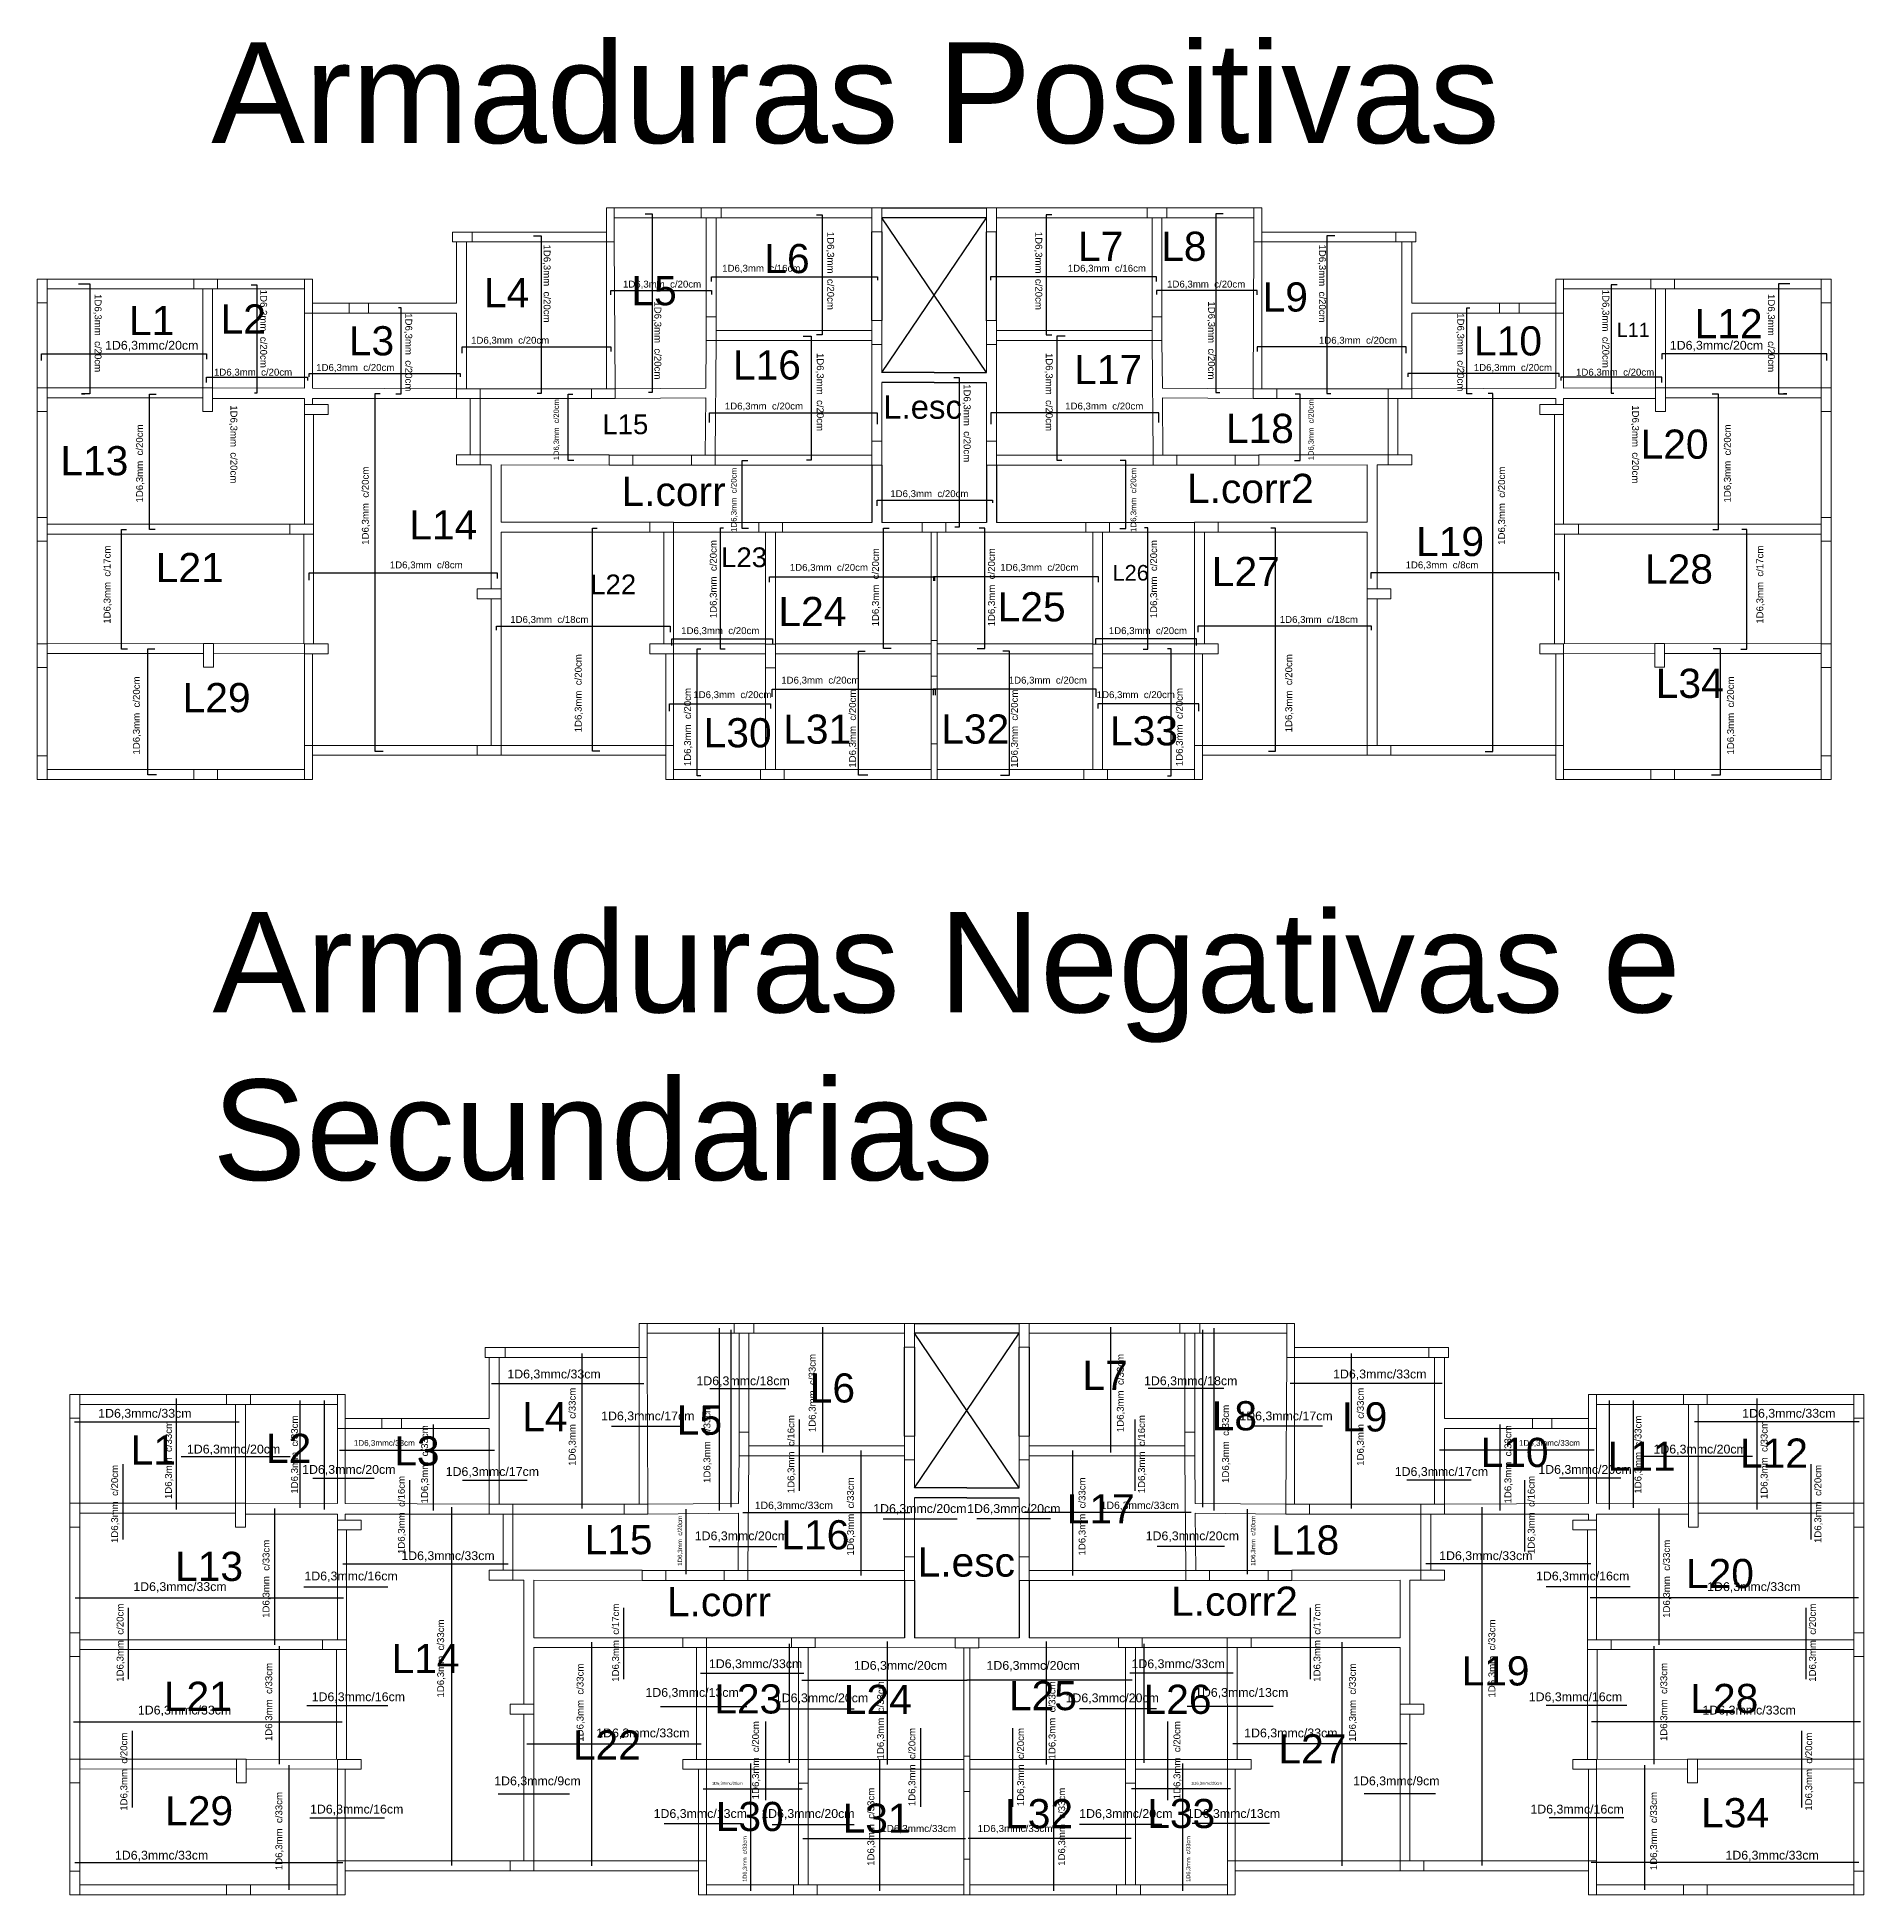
# Model space of a CAD drawing. Header units: millimetres. Extents: x 2878 to 6301, y 540 to 1980.
# Drawn here: x 2912.12 to 2958.3, y 565.82 to 612.8 of the extents above; entities that cross this region are included whole.
import ezdxf

# ---------------------------------------------------------------- set-up
doc = ezdxf.new("R2010")
doc.units = ezdxf.units.MM
doc.header["$LTSCALE"] = 4
for name, color, linetype, lineweight in [('ALVENARIA', 4, 'Continuous', 20), ('COTAS', 35, 'Continuous', 5), ('ESTRUTURA', 4, 'Continuous', 25), ('PILAR', 1, 'Continuous', 5), ('TEXTO', 5, 'Continuous', 20)]:
    doc.layers.add(name, color=color, linetype=linetype, lineweight=lineweight)
doc.layers.add('Ferro', color=20, linetype='Continuous')
doc.styles.get("Standard").update_dxf_attribs({"font": 'arial.ttf'})

msp = doc.modelspace()

# ---------------------------------------------------------------- texts
at = {"layer": 'COTAS', "attachment_point": 1}
for s, insert, char_height in [('L8', (2940.54, 607.877), 0.7375), ('L6', (2930.507, 607.567), 0.7375), ('L7', (2938.437, 607.877), 0.7375), ('L4', (2923.417, 606.703), 0.7375), ('L5', (2927.146, 606.754), 0.7375), ('L9', (2943.104, 606.596), 0.7375), ('L1', (2914.444, 605.999), 0.7375), ('L2', (2916.759, 606.039), 0.7375), ('L11', (2952.059, 605.573), 0.3561), ('L12', (2954.026, 605.92), 0.7375), ('L3', (2920.002, 605.488), 0.7375), ('L10', (2948.448, 605.485), 0.7375), ('L16', (2929.713, 604.876), 0.7375), ('L17', (2938.34, 604.76), 0.7375), ('L.esc', (2933.514, 603.742), 0.5949), ('L15', (2926.411, 603.256), 0.4989), ('L18', (2942.175, 603.272), 0.7375), ('L20', (2952.659, 602.874), 0.7375), ('L13', (2912.709, 602.455), 0.7375), ('L.corr', (2926.896, 601.679), 0.7375), ('L.corr2', (2941.191, 601.755), 0.7375), ('L14', (2921.53, 600.832), 0.7375), ('L19', (2946.985, 600.412), 0.7375), ('L23', (2929.413, 599.894), 0.4989), ('L21', (2915.121, 599.754), 0.7375), ('L26', (2939.308, 599.45), 0.3945), ('L27', (2941.82, 599.653), 0.7375), ('L28', (2952.771, 599.715), 0.7375), ('L22', (2926.104, 599.208), 0.4989), ('L24', (2930.863, 598.642), 0.7375), ('L25', (2936.406, 598.761), 0.7375), ('L34', (2953.043, 596.826), 0.7375), ('L29', (2915.799, 596.465), 0.7375), ('L31', (2930.983, 595.667), 0.7375), ('L32', (2934.98, 595.67), 0.7375), ('L30', (2928.973, 595.576), 0.7375), ('L33', (2939.246, 595.625), 0.7375), ('L7', (2938.55, 579.325), 0.7375), ('L6', (2931.654, 579.008), 0.7375), ('L8', (2941.817, 578.304), 0.7375), ('L9', (2945.113, 578.276), 0.7375), ('L4', (2924.385, 578.282), 0.7375), ('L5', (2928.294, 578.195), 0.7375), ('L1', (2914.486, 577.44), 0.7375), ('L2', (2917.906, 577.48), 0.7375), ('L3', (2921.149, 577.417), 0.7375), ('L10', (2948.614, 577.378), 0.7375), ('L12', (2955.173, 577.36), 0.7375), ('L11', (2951.827, 577.281), 0.7375), ('L17', (2938.152, 575.951), 0.7375), ('L15', (2925.961, 575.172), 0.7375), ('L16', (2930.936, 575.295), 0.7375), ('L18', (2943.323, 575.162), 0.7375), ('L.esc', (2934.382, 574.604), 0.7375), ('L13', (2915.609, 574.496), 0.7375), ('L20', (2953.806, 574.315), 0.7375), ('L.corr', (2928.043, 573.605), 0.7375), ('L.corr2', (2940.79, 573.616), 0.7375), ('L14', (2921.082, 572.166), 0.7375), ('L19', (2948.133, 571.852), 0.7375), ('L25', (2936.691, 571.228), 0.7375), ('L21', (2915.325, 571.21), 0.7375), ('L23', (2929.24, 571.144), 0.7375), ('L24', (2932.516, 571.131), 0.7375), ('L26', (2940.093, 571.134), 0.7375), ('L28', (2953.918, 571.155), 0.7375), ('L22', (2925.666, 569.978), 0.7375), ('L27', (2943.504, 569.881), 0.7375), ('L29', (2915.358, 568.315), 0.7375), ('L30', (2929.279, 568.171), 0.7375), ('L31', (2932.484, 568.129), 0.7375), ('L32', (2936.594, 568.242), 0.7375), ('L33', (2940.187, 568.246), 0.7375), ('L34', (2954.191, 568.266), 0.7375)]:
    msp.add_mtext_dynamic_manual_height_columns(s, width=2.5, gutter_width=12.5, heights=[1.872], dxfattribs=dict(at, insert=insert, char_height=char_height))
at = {"layer": 'TEXTO'}
for s, width, insert, char_height, attachment_point in [('Armaduras Positivas ', 37.17831, (2916.521, 612.662), 2.54317, 1), ('1D6,3mm  c/16cm', 2.17979, (2929.442, 607.04), 0.17435, 1), ('1D6,3mm  c/16cm', 2.17979, (2940.155, 607.04), 0.17435, 3), ('1D6,3mm  c/20cm', 2.17979, (2926.933, 606.639), 0.17435, 1), ('1D6,3mm  c/20cm', 2.17979, (2942.665, 606.639), 0.17435, 3), ('1D6,3mmc/20cm', 2.66528, (2913.839, 605.117), 0.2235, 1), ('1D6,3mm  c/20cm', 2.17979, (2923.093, 605.219), 0.17435, 1), ('1D6,3mm  c/20cm', 2.17979, (2946.504, 605.219), 0.17435, 3), ('1D6,3mmc/20cm', 2.66528, (2955.759, 605.117), 0.2235, 3), ('1D6,3mm  c/20cm', 2.17979, (2916.593, 604.412), 0.17435, 1), ('1D6,3mm  c/20cm', 2.17979, (2919.177, 604.531), 0.17435, 1), ('1D6,3mm  c/20cm', 2.17979, (2950.42, 604.531), 0.17435, 3), ('1D6,3mm  c/20cm', 2.17979, (2953.004, 604.412), 0.17435, 3), ('1D6,3mm  c/20cm', 2.17979, (2929.509, 603.556), 0.17435, 1), ('1D6,3mm  c/20cm', 2.17979, (2940.088, 603.556), 0.17435, 3), ('1D6,3mm  c/20cm', 2.17979, (2935.667, 601.34), 0.17435, 3), ('1D6,3mm  c/8cm', 2.17979, (2921.039, 599.539), 0.17435, 1), ('1D6,3mm  c/20cm', 2.17979, (2931.151, 599.476), 0.17435, 1), ('1D6,3mm  c/20cm', 2.17979, (2938.447, 599.476), 0.17435, 3), ('1D6,3mm  c/8cm', 2.17979, (2948.559, 599.539), 0.17435, 3), ('1D6,3mm  c/18cm', 2.17979, (2924.083, 598.159), 0.17435, 1), ('1D6,3mm  c/18cm', 2.17979, (2945.514, 598.159), 0.17435, 3), ('1D6,3mm  c/20cm', 2.17979, (2928.405, 597.876), 0.17435, 1), ('1D6,3mm  c/20cm', 2.17979, (2941.192, 597.876), 0.17435, 3), ('1D6,3mm  c/20cm', 2.17979, (2930.935, 596.624), 0.17435, 1), ('1D6,3mm  c/20cm', 2.17979, (2938.662, 596.624), 0.17435, 3), ('1D6,3mm  c/20cm', 2.17979, (2928.711, 596.257), 0.17435, 1), ('1D6,3mm  c/20cm', 2.17979, (2940.886, 596.257), 0.17435, 3), ('Armaduras Negativas e Secundarias ', 37.17831, (2916.554, 590.678), 2.54317, 1), ('1D6,3mmc/33cm', 2.66528, (2924.01, 579.103), 0.2235, 1), ('1D6,3mmc/18cm', 2.66528, (2928.79, 578.931), 0.2235, 1), ('1D6,3mmc/18cm', 2.66528, (2942.466, 578.931), 0.2235, 3), ('1D6,3mmc/33cm', 2.66528, (2947.246, 579.103), 0.2235, 3), ('1D6,3mmc/33cm', 2.66528, (2913.666, 578.109), 0.2235, 1), ('1D6,3mmc/17cm', 2.66528, (2926.381, 578.043), 0.2235, 1), ('1D6,3mmc/17cm', 2.66528, (2944.875, 578.043), 0.2235, 3), ('1D6,3mmc/33cm', 2.66528, (2957.589, 578.109), 0.2235, 3), ('1D6,3mmc/20cm', 2.66528, (2915.909, 577.204), 0.2235, 1), ('1D6,3mmc/33cm', 2.66528, (2920.128, 577.321), 0.14608, 1), ('1D6,3mmc/33cm', 2.66528, (2951.128, 577.321), 0.14608, 3), ('1D6,3mmc/20cm', 2.66528, (2955.346, 577.204), 0.2235, 3), ('1D6,3mmc/20cm', 2.66528, (2918.822, 576.69), 0.2235, 1), ('1D6,3mmc/17cm', 2.66528, (2922.451, 576.636), 0.2235, 1), ('1D6,3mmc/17cm', 2.66528, (2948.804, 576.636), 0.2235, 3), ('1D6,3mmc/20cm', 2.66528, (2952.434, 576.69), 0.2235, 3), ('1D6,3mmc/33cm', 2.66528, (2930.268, 575.764), 0.18696, 1), ('1D6,3mmc/20cm', 2.66528, (2933.26, 575.7), 0.2235, 1), ('1D6,3mmc/20cm', 2.66528, (2937.995, 575.7), 0.2235, 3), ('1D6,3mmc/33cm', 2.66528, (2940.988, 575.764), 0.18696, 3), ('1D6,3mmc/20cm', 2.66528, (2928.748, 575.011), 0.2235, 1), ('1D6,3mmc/20cm', 2.66528, (2942.508, 575.011), 0.2235, 3), ('1D6,3mmc/33cm', 2.66528, (2921.329, 574.509), 0.2235, 1), ('1D6,3mmc/33cm', 2.66528, (2949.927, 574.509), 0.2235, 3), ('1D6,3mmc/33cm', 2.66528, (2914.553, 573.726), 0.2235, 1), ('1D6,3mmc/16cm', 2.66528, (2918.879, 573.995), 0.2235, 1), ('1D6,3mmc/16cm', 2.66528, (2952.376, 573.995), 0.2235, 3), ('1D6,3mmc/33cm', 2.66528, (2956.703, 573.726), 0.2235, 3), ('1D6,3mmc/33cm', 2.66528, (2929.106, 571.777), 0.2235, 1), ('1D6,3mmc/20cm', 2.66528, (2932.772, 571.734), 0.2235, 1), ('1D6,3mmc/20cm', 2.66528, (2938.484, 571.734), 0.2235, 3), ('1D6,3mmc/33cm', 2.66528, (2942.149, 571.777), 0.2235, 3), ('1D6,3mmc/16cm', 2.66528, (2919.063, 570.941), 0.2235, 1), ('1D6,3mmc/13cm', 2.66528, (2927.501, 571.051), 0.2235, 1), ('1D6,3mmc/20cm', 2.66528, (2930.773, 570.913), 0.2235, 1), ('1D6,3mmc/20cm', 2.66528, (2940.482, 570.913), 0.2235, 3), ('1D6,3mmc/13cm', 2.66528, (2943.755, 571.051), 0.2235, 3), ('1D6,3mmc/16cm', 2.66528, (2952.193, 570.941), 0.2235, 3), ('1D6,3mmc/33cm', 2.66528, (2914.669, 570.604), 0.2235, 1), ('1D6,3mmc/33cm', 2.66528, (2956.586, 570.604), 0.2235, 3), ('1D6,3mmc/33cm', 2.66528, (2926.257, 570.026), 0.2235, 1), ('1D6,3mmc/33cm', 2.66528, (2944.998, 570.026), 0.2235, 3), ('1D6,3mmc/9cm', 2.66528, (2923.678, 568.814), 0.2235, 1), ('1D6,3mmc/20cm', 2.66528, (2929.181, 568.678), 0.07362, 1), ('1D6,3mmc/20cm', 2.66528, (2942.075, 568.678), 0.07362, 3), ('1D6,3mmc/9cm', 2.66528, (2947.578, 568.814), 0.2235, 3), ('1D6,3mmc/16cm', 2.66528, (2919.021, 568.1), 0.2235, 1), ('1D6,3mmc/13cm', 2.66528, (2927.708, 567.988), 0.2235, 1), ('1D6,3mmc/20cm', 2.66528, (2930.429, 567.988), 0.2235, 1), ('1D6,3mmc/20cm', 2.66528, (2940.827, 567.988), 0.2235, 3), ('1D6,3mmc/13cm', 2.66528, (2943.548, 567.988), 0.2235, 3), ('1D6,3mmc/16cm', 2.66528, (2952.234, 568.1), 0.2235, 3), ('1D6,3mmc/33cm', 2.66528, (2933.462, 567.588), 0.17942, 1), ('1D6,3mmc/33cm', 2.66528, (2937.794, 567.588), 0.17942, 3), ('1D6,3mmc/33cm', 2.66528, (2914.089, 566.935), 0.2235, 1), ('1D6,3mmc/33cm', 2.66528, (2957.166, 566.935), 0.2235, 3)]:
    msp.add_mtext_dynamic_manual_height_columns(s, width=width, gutter_width=1.786, heights=[0], dxfattribs=dict(at, insert=insert, char_height=char_height, attachment_point=attachment_point))
for s, insert, char_height, attachment_point, rotation in [('1D6,3mm  c/20cm', (2925.101, 607.554), 0.17435, 1, 270), ('1D6,3mm  c/20cm', (2932.271, 607.875), 0.17435, 1, 270), ('1D6,3mm  c/20cm', (2937.326, 607.875), 0.17435, 7, 270), ('1D6,3mm  c/20cm', (2944.496, 607.554), 0.17435, 7, 270), ('1D6,3mm  c/20cm', (2913.75, 606.301), 0.17435, 1, 270), ('1D6,3mm  c/20cm', (2917.936, 606.41), 0.17435, 1, 270), ('1D6,3mm  c/20cm', (2927.902, 606.116), 0.17435, 1, 270), ('1D6,3mm  c/20cm', (2941.695, 606.116), 0.17435, 7, 270), ('1D6,3mm  c/20cm', (2951.662, 606.41), 0.17435, 7, 270), ('1D6,3mm  c/20cm', (2955.847, 606.301), 0.17435, 7, 270), ('1D6,3mm  c/20cm', (2921.604, 605.816), 0.17435, 1, 270), ('1D6,3mm  c/20cm', (2947.993, 605.816), 0.17435, 7, 270), ('1D6,3mm  c/20cm', (2932.008, 604.811), 0.17435, 1, 270), ('1D6,3mm  c/20cm', (2937.59, 604.811), 0.17435, 7, 270), ('1D6,3mm  c/20cm', (2935.722, 604.023), 0.17435, 1, 270), ('1D6,3mm  c/20cm', (2917.183, 603.489), 0.17435, 1, 270), ('1D6,3mm  c/20cm', (2925.178, 602.102), 0.13584, 1, 90), ('1D6,3mm  c/20cm', (2944.42, 602.102), 0.13584, 7, 90), ('1D6,3mm  c/20cm', (2952.414, 603.489), 0.17435, 7, 270), ('1D6,3mm  c/20cm', (2914.624, 601.028), 0.17435, 1, 90), ('1D6,3mm  c/20cm', (2954.973, 601.028), 0.17435, 7, 90), ('1D6,3mm  c/20cm', (2920.331, 599.96), 0.17435, 1, 90), ('1D6,3mm  c/20cm', (2929.662, 600.285), 0.14298, 1, 90), ('1D6,3mm  c/20cm', (2939.935, 600.285), 0.14298, 7, 90), ('1D6,3mm  c/20cm', (2949.266, 599.96), 0.17435, 7, 90), ('1D6,3mm  c/17cm', (2913.803, 597.964), 0.17435, 1, 90), ('1D6,3mm  c/20cm', (2929.129, 598.103), 0.17435, 1, 90), ('1D6,3mm  c/20cm', (2940.469, 598.103), 0.17435, 7, 90), ('1D6,3mm  c/17cm', (2955.795, 597.964), 0.17435, 7, 90), ('1D6,3mm  c/20cm', (2933.229, 597.896), 0.17435, 1, 90), ('1D6,3mm  c/20cm', (2936.369, 597.896), 0.17435, 7, 90), ('1D6,3mm  c/20cm', (2925.714, 595.218), 0.17435, 1, 90), ('1D6,3mm  c/20cm', (2943.884, 595.218), 0.17435, 7, 90), ('1D6,3mm  c/20cm', (2914.543, 594.655), 0.17435, 1, 90), ('1D6,3mm  c/20cm', (2955.055, 594.655), 0.17435, 7, 90), ('1D6,3mm  c/20cm', (2928.478, 594.363), 0.17435, 1, 90), ('1D6,3mm  c/20cm', (2932.649, 594.323), 0.17435, 1, 90), ('1D6,3mm  c/20cm', (2936.948, 594.323), 0.17435, 7, 90), ('1D6,3mm  c/20cm', (2941.119, 594.363), 0.17435, 7, 90), ('1D6,3mm  c/33cm', (2931.629, 577.522), 0.17435, 1, 90), ('1D6,3mm  c/33cm', (2939.626, 577.522), 0.17435, 7, 90), ('1D6,3mm  c/33cm', (2925.561, 576.669), 0.17435, 1, 90), ('1D6,3mm  c/33cm', (2945.695, 576.669), 0.17435, 7, 90), ('1D6,3mm  c/33cm', (2918.541, 575.965), 0.17435, 1, 90), ('1D6,3mm  c/33cm', (2928.969, 576.236), 0.17435, 1, 90), ('1D6,3mm  c/16cm', (2931.093, 575.976), 0.17435, 1, 90), ('1D6,3mm  c/16cm', (2940.163, 575.976), 0.17435, 7, 90), ('1D6,3mm  c/33cm', (2942.286, 576.236), 0.17435, 7, 90), ('1D6,3mm  c/33cm', (2952.715, 575.965), 0.17435, 7, 90), ('1D6,3mm  c/33cm', (2915.354, 575.829), 0.17435, 1, 90), ('1D6,3mm  c/33cm', (2921.83, 575.717), 0.17435, 1, 90), ('1D6,3mm  c/33cm', (2949.426, 575.717), 0.17435, 7, 90), ('1D6,3mm  c/33cm', (2955.902, 575.829), 0.17435, 7, 90), ('1D6,3mm  c/20cm', (2913.994, 574.717), 0.17435, 1, 90), ('1D6,3mm  c/20cm', (2957.262, 574.717), 0.17435, 7, 90), ('1D6,3mm  c/16cm', (2921.243, 574.439), 0.17435, 1, 90), ('1D6,3mm  c/33cm', (2932.597, 574.401), 0.17435, 1, 90), ('1D6,3mm  c/33cm', (2938.658, 574.401), 0.17435, 7, 90), ('1D6,3mm  c/16cm', (2950.013, 574.439), 0.17435, 7, 90), ('1D6,3mm  c/20cm', (2928.317, 574.141), 0.11152, 1, 90), ('1D6,3mm  c/20cm', (2942.939, 574.141), 0.11152, 7, 90), ('1D6,3mm  c/33cm', (2917.821, 572.824), 0.17435, 1, 90), ('1D6,3mm  c/33cm', (2953.435, 572.824), 0.17435, 7, 90), ('1D6,3mm  c/20cm', (2914.131, 571.208), 0.17435, 1, 90), ('1D6,3mm  c/17cm', (2926.657, 571.208), 0.17435, 1, 90), ('1D6,3mm  c/17cm', (2944.598, 571.208), 0.17435, 7, 90), ('1D6,3mm  c/20cm', (2957.124, 571.208), 0.17435, 7, 90), ('1D6,3mm  c/33cm', (2922.236, 570.809), 0.17435, 1, 90), ('1D6,3mm  c/33cm', (2949.019, 570.809), 0.17435, 7, 90), ('1D6,3mm  c/33cm', (2917.89, 569.709), 0.17435, 1, 90), ('1D6,3mm  c/33cm', (2925.761, 569.693), 0.17435, 1, 90), ('1D6,3mm  c/33cm', (2945.494, 569.693), 0.17435, 7, 90), ('1D6,3mm  c/33cm', (2953.365, 569.709), 0.17435, 7, 90), ('1D6,3mm  c/33cm', (2933.357, 569.244), 0.17435, 1, 90), ('1D6,3mm  c/33cm', (2937.899, 569.244), 0.17435, 7, 90), ('1D6,3mm  c/20cm', (2914.226, 567.947), 0.17435, 1, 90), ('1D6,3mm  c/20cm', (2930.198, 568.237), 0.17435, 1, 90), ('1D6,3mm  c/20cm', (2934.151, 568.063), 0.17435, 1, 90), ('1D6,3mm  c/20cm', (2937.105, 568.063), 0.17435, 7, 90), ('1D6,3mm  c/20cm', (2941.058, 568.237), 0.17435, 7, 90), ('1D6,3mm  c/20cm', (2957.03, 567.947), 0.17435, 7, 90), ('1D6,3mm  c/33cm', (2933.112, 566.553), 0.17435, 1, 90), ('1D6,3mm  c/33cm', (2938.144, 566.553), 0.17435, 7, 90), ('1D6,3mm  c/33cm', (2918.146, 566.445), 0.17435, 1, 90), ('1D6,3mm  c/33cm', (2953.109, 566.445), 0.17435, 7, 90), ('1D6,3mm  c/33cm', (2929.961, 566.148), 0.10216, 1, 90), ('1D6,3mm  c/33cm', (2941.294, 566.148), 0.10216, 7, 90)]:
    msp.add_mtext_dynamic_manual_height_columns(s, width=2.17979, gutter_width=1.786, heights=[0], dxfattribs=dict(at, insert=insert, char_height=char_height, attachment_point=attachment_point, rotation=rotation))

# ---------------------------------------------------------------- blocks, each defined once
blk = doc.blocks.new('PILAR')
at = {"layer": 'PILAR', "ltscale": 0.01}
blk.add_lwpolyline([(-0.15, 0), (0.1, 0), (0.1, -0.6), (-0.15, -0.6)], close=True, dxfattribs=at)

# ---------------------------------------------------------------- linework, layer by layer
at = {"layer": 'ALVENARIA'}
for p, q in [((2928.912, 608.478), (2926.713, 608.478)), ((2929.213, 608.478), (2928.913, 608.478)), ((2929.213, 608.478), (2929.213, 608.478)), ((2933.223, 608.478), (2929.412, 608.478)), ((2936.374, 608.478), (2940.185, 608.478)), ((2940.384, 608.478), (2940.384, 608.478)), ((2940.384, 608.478), (2940.684, 608.478)), ((2940.685, 608.478), (2942.884, 608.478)), ((2928.912, 608.228), (2926.713, 608.228)), ((2929.113, 608.228), (2928.913, 608.228)), ((2929.038, 605.728), (2929.038, 608.228)), ((2929.288, 605.728), (2929.288, 608.228)), ((2929.412, 608.228), (2933.223, 608.228)), ((2940.185, 608.228), (2936.374, 608.228)), ((2940.309, 605.728), (2940.309, 608.228)), ((2940.484, 608.228), (2940.684, 608.228)), ((2940.559, 605.728), (2940.559, 608.228)), ((2940.685, 608.228), (2942.884, 608.228)), ((2922.723, 606.069), (2922.723, 607.617)), ((2922.973, 603.907), (2922.973, 607.617)), ((2923.123, 607.868), (2926.513, 607.868)), ((2923.123, 607.617), (2926.513, 607.618)), ((2926.513, 607.618), (2926.513, 603.908)), ((2926.735, 603.908), (2926.713, 607.618)), ((2942.862, 603.908), (2942.884, 607.618)), ((2946.474, 607.868), (2943.084, 607.868)), ((2943.084, 607.618), (2943.084, 603.908)), ((2946.474, 607.617), (2943.084, 607.618)), ((2946.624, 603.907), (2946.624, 607.617)), ((2946.874, 606.069), (2946.874, 607.617)), ((2912.373, 606.679), (2916.083, 606.679)), ((2916.383, 606.679), (2916.383, 606.679)), ((2916.683, 606.679), (2918.883, 606.679)), ((2919.083, 606.679), (2919.083, 605.969)), ((2950.515, 606.679), (2950.515, 605.969)), ((2952.915, 606.679), (2950.715, 606.679)), ((2953.215, 606.679), (2953.215, 606.679)), ((2957.225, 606.679), (2953.515, 606.679)), ((2912.123, 606.079), (2912.122, 603.929)), ((2912.373, 606.079), (2912.372, 603.929)), ((2916.083, 606.429), (2912.373, 606.429)), ((2916.307, 603.929), (2916.307, 606.429)), ((2916.483, 606.429), (2916.683, 606.429)), ((2916.557, 603.929), (2916.557, 606.429)), ((2916.683, 606.429), (2918.883, 606.429)), ((2920.008, 606.069), (2919.083, 606.069)), ((2920.503, 606.069), (2920.008, 606.069)), ((2920.503, 606.069), (2922.723, 606.069)), ((2949.095, 606.069), (2946.874, 606.069)), ((2949.095, 606.069), (2949.59, 606.069)), ((2949.59, 606.069), (2950.515, 606.069)), ((2952.915, 606.429), (2950.715, 606.429)), ((2953.115, 606.429), (2952.915, 606.429)), ((2953.04, 603.929), (2953.04, 606.429)), ((2953.29, 603.929), (2953.29, 606.429)), ((2953.515, 606.429), (2957.225, 606.429)), ((2957.225, 606.079), (2957.225, 603.929)), ((2957.475, 606.079), (2957.475, 603.929)), ((2918.883, 605.819), (2918.883, 603.921)), ((2919.083, 605.819), (2920.008, 605.819)), ((2919.083, 605.819), (2919.083, 603.92)), ((2920.183, 605.819), (2920.008, 605.819)), ((2920.503, 605.819), (2920.283, 605.819)), ((2920.503, 605.819), (2922.723, 605.819)), ((2922.723, 603.907), (2922.723, 605.819)), ((2946.874, 603.907), (2946.874, 605.819)), ((2949.095, 605.819), (2946.874, 605.819)), ((2949.095, 605.819), (2949.315, 605.819)), ((2949.415, 605.819), (2949.59, 605.819)), ((2950.515, 605.819), (2949.59, 605.819)), ((2950.515, 605.819), (2950.515, 603.92)), ((2950.715, 605.819), (2950.715, 603.921)), ((2929.038, 605.13), (2929.028, 603.925)), ((2929.288, 605.128), (2929.263, 602.227)), ((2929.288, 605.378), (2933.224, 605.378)), ((2929.288, 605.128), (2933.224, 605.128)), ((2940.309, 605.378), (2936.373, 605.378)), ((2940.309, 605.128), (2936.373, 605.128)), ((2940.309, 605.128), (2940.334, 602.227)), ((2940.559, 605.13), (2940.569, 603.925)), ((2933.224, 605.028), (2933.224, 602.577)), ((2933.474, 605.028), (2933.474, 604.318)), ((2936.123, 605.028), (2936.123, 604.318)), ((2936.373, 605.028), (2936.373, 602.577)), ((2916.307, 603.929), (2912.372, 603.929)), ((2916.307, 603.679), (2912.372, 603.679)), ((2918.883, 603.921), (2916.557, 603.929)), ((2918.883, 603.658), (2916.557, 603.658)), ((2918.883, 603.658), (2918.883, 603.504)), ((2922.723, 603.907), (2919.083, 603.92)), ((2922.722, 603.658), (2919.083, 603.658)), ((2919.083, 603.658), (2919.083, 603.504)), ((2922.723, 603.757), (2922.723, 603.757)), ((2923.073, 602.233), (2923.073, 603.658)), ((2926.135, 603.908), (2923.322, 603.907)), ((2926.135, 603.658), (2923.322, 603.658)), ((2923.323, 602.233), (2923.323, 603.658)), ((2926.733, 603.908), (2929.028, 603.925)), ((2926.735, 603.658), (2929.026, 603.675)), ((2929.026, 603.675), (2929.013, 602.229)), ((2933.474, 604.068), (2933.474, 602.577)), ((2936.123, 604.068), (2936.123, 602.577)), ((2942.864, 603.908), (2940.569, 603.925)), ((2940.572, 603.675), (2940.584, 602.229)), ((2942.862, 603.658), (2940.572, 603.675)), ((2943.462, 603.908), (2946.275, 603.907)), ((2943.462, 603.658), (2946.275, 603.658)), ((2946.275, 602.233), (2946.275, 603.658)), ((2946.525, 602.233), (2946.525, 603.658)), ((2946.874, 603.907), (2950.515, 603.92)), ((2946.874, 603.757), (2946.874, 603.757)), ((2946.875, 603.658), (2950.515, 603.658)), ((2950.515, 603.658), (2950.515, 603.504)), ((2950.715, 603.921), (2953.04, 603.929)), ((2950.715, 603.658), (2953.04, 603.658)), ((2950.715, 603.658), (2950.715, 603.504)), ((2953.29, 603.929), (2957.225, 603.929)), ((2953.29, 603.679), (2957.225, 603.679)), ((2912.122, 603.329), (2912.122, 600.653)), ((2912.372, 603.329), (2912.372, 600.653)), ((2918.882, 603.254), (2918.882, 600.478)), ((2919.111, 600.478), (2919.111, 603.254)), ((2950.487, 600.478), (2950.487, 603.254)), ((2950.715, 603.254), (2950.715, 600.478)), ((2957.225, 603.329), (2957.225, 600.653)), ((2957.475, 603.329), (2957.475, 600.653)), ((2923.323, 602.233), (2926.585, 602.233)), ((2923.599, 601.983), (2923.323, 601.983)), ((2923.599, 598.847), (2923.599, 601.983)), ((2926.585, 601.977), (2923.849, 601.982)), ((2923.849, 600.529), (2923.849, 601.982)), ((2927.185, 602.227), (2928.663, 602.227)), ((2927.185, 601.977), (2928.663, 601.977)), ((2929.263, 602.227), (2933.224, 602.227)), ((2929.263, 601.977), (2933.224, 601.977)), ((2940.334, 602.227), (2936.373, 602.227)), ((2940.334, 601.977), (2936.373, 601.977)), ((2942.412, 602.227), (2940.934, 602.227)), ((2942.412, 601.977), (2940.934, 601.977)), ((2946.275, 602.233), (2943.012, 602.233)), ((2943.012, 601.977), (2945.749, 601.982)), ((2945.749, 600.529), (2945.749, 601.982)), ((2945.999, 601.983), (2946.275, 601.983)), ((2945.999, 598.847), (2945.999, 601.983)), ((2918.511, 600.478), (2912.372, 600.478)), ((2927.614, 600.529), (2923.849, 600.529)), ((2930.364, 600.528), (2928.214, 600.528)), ((2930.964, 600.528), (2933.224, 600.528)), ((2933.474, 600.528), (2934.499, 600.528)), ((2936.123, 600.528), (2935.099, 600.528)), ((2938.633, 600.528), (2936.373, 600.528)), ((2939.233, 600.528), (2941.383, 600.528)), ((2941.983, 600.529), (2945.749, 600.529)), ((2951.087, 600.478), (2957.225, 600.478)), ((2912.122, 597.459), (2912.122, 600.053)), ((2918.511, 600.228), (2912.372, 600.228)), ((2912.372, 597.459), (2912.372, 600.053)), ((2918.861, 600.228), (2918.861, 597.453)), ((2919.111, 600.228), (2919.111, 597.453)), ((2923.849, 598.847), (2923.849, 600.279)), ((2927.614, 600.279), (2923.849, 600.279)), ((2927.964, 600.279), (2927.964, 597.453)), ((2928.214, 600.279), (2930.364, 600.278)), ((2928.214, 600.279), (2928.214, 597.453)), ((2930.539, 597.453), (2930.539, 600.278)), ((2930.789, 597.453), (2930.789, 600.278)), ((2930.964, 600.278), (2934.499, 600.278)), ((2934.724, 597.537), (2934.724, 600.278)), ((2934.724, 597.537), (2934.724, 600.278)), ((2934.874, 597.537), (2934.874, 600.278)), ((2934.874, 597.537), (2934.874, 600.278)), ((2938.633, 600.278), (2935.099, 600.278)), ((2938.809, 597.453), (2938.809, 600.278)), ((2939.059, 597.453), (2939.059, 600.278)), ((2941.383, 600.279), (2939.233, 600.278)), ((2941.383, 600.279), (2941.384, 597.453)), ((2941.633, 600.279), (2941.634, 597.453)), ((2941.983, 600.279), (2945.749, 600.279)), ((2945.749, 598.847), (2945.749, 600.279)), ((2950.487, 600.228), (2950.487, 597.453)), ((2950.737, 600.228), (2950.737, 597.453)), ((2951.087, 600.228), (2957.225, 600.228)), ((2957.225, 597.459), (2957.225, 600.053)), ((2957.475, 597.459), (2957.475, 600.053)), ((2923.599, 594.888), (2923.599, 598.597)), ((2923.849, 594.888), (2923.849, 598.597)), ((2945.749, 594.888), (2945.749, 598.597)), ((2945.999, 594.888), (2945.999, 598.597)), ((2916.33, 597.462), (2912.372, 597.459)), ((2916.33, 597.212), (2912.373, 597.209)), ((2918.881, 597.203), (2916.579, 597.212)), ((2918.882, 597.453), (2916.58, 597.462)), ((2918.882, 597.203), (2918.882, 594.888)), ((2919.082, 594.888), (2919.082, 597.203)), ((2928.014, 594.888), (2928.014, 597.193)), ((2928.214, 597.453), (2930.539, 597.453)), ((2928.214, 594.888), (2928.214, 597.203)), ((2928.214, 597.203), (2930.539, 597.203)), ((2930.789, 597.453), (2934.724, 597.453)), ((2930.789, 597.203), (2934.724, 597.203)), ((2938.809, 597.453), (2934.874, 597.453)), ((2938.809, 597.203), (2934.874, 597.203)), ((2941.384, 597.453), (2939.059, 597.453)), ((2941.384, 597.203), (2939.059, 597.203)), ((2941.384, 594.888), (2941.384, 597.203)), ((2941.584, 594.888), (2941.584, 597.193)), ((2950.515, 594.888), (2950.515, 597.203)), ((2950.715, 597.453), (2953.017, 597.462)), ((2950.715, 597.203), (2950.715, 594.888)), ((2950.716, 597.203), (2953.018, 597.212)), ((2953.267, 597.462), (2957.225, 597.459)), ((2953.267, 597.212), (2957.225, 597.209)), ((2912.123, 594.627), (2912.122, 596.859)), ((2912.373, 594.627), (2912.372, 596.859)), ((2930.539, 596.848), (2930.539, 594.277)), ((2930.789, 596.848), (2930.789, 594.277)), ((2934.724, 594.927), (2934.724, 596.637)), ((2934.874, 594.927), (2934.874, 596.637)), ((2938.809, 596.848), (2938.809, 594.277)), ((2939.059, 596.848), (2939.059, 594.277)), ((2957.225, 594.627), (2957.225, 596.859)), ((2957.475, 594.627), (2957.475, 596.859)), ((2923.249, 594.888), (2919.082, 594.888)), ((2923.849, 594.888), (2928.014, 594.888)), ((2945.749, 594.888), (2941.584, 594.888)), ((2946.349, 594.888), (2950.515, 594.888)), ((2916.083, 594.277), (2912.369, 594.277)), ((2916.483, 594.277), (2916.683, 594.277)), ((2918.882, 594.278), (2916.683, 594.277)), ((2919.082, 594.028), (2919.083, 594.638)), ((2923.249, 594.638), (2919.083, 594.638)), ((2923.849, 594.638), (2928.014, 594.638)), ((2928.014, 594.028), (2928.014, 594.638)), ((2930.414, 594.277), (2928.216, 594.277)), ((2930.614, 594.277), (2930.414, 594.277)), ((2931.012, 594.277), (2934.724, 594.277)), ((2938.585, 594.277), (2934.874, 594.277)), ((2938.984, 594.277), (2939.184, 594.277)), ((2939.184, 594.277), (2941.382, 594.277)), ((2941.584, 594.028), (2941.584, 594.638)), ((2945.749, 594.638), (2941.584, 594.638)), ((2946.349, 594.638), (2950.515, 594.638)), ((2950.515, 594.028), (2950.515, 594.638)), ((2950.715, 594.278), (2952.915, 594.277)), ((2953.115, 594.277), (2952.915, 594.277)), ((2953.515, 594.277), (2957.229, 594.277)), ((2916.083, 594.027), (2912.373, 594.027)), ((2916.383, 594.027), (2916.683, 594.027)), ((2918.882, 594.028), (2916.683, 594.027)), ((2930.414, 594.027), (2928.214, 594.028)), ((2930.714, 594.027), (2930.414, 594.027)), ((2930.539, 594.027), (2930.539, 594.027)), ((2930.539, 594.027), (2930.539, 594.027)), ((2931.012, 594.027), (2934.724, 594.027)), ((2938.585, 594.027), (2934.874, 594.027)), ((2938.884, 594.027), (2939.184, 594.027)), ((2939.059, 594.027), (2939.059, 594.027)), ((2939.059, 594.027), (2939.059, 594.027)), ((2939.184, 594.027), (2941.384, 594.028)), ((2950.715, 594.028), (2952.915, 594.027)), ((2953.215, 594.027), (2952.915, 594.027)), ((2953.515, 594.027), (2957.225, 594.027)), ((2929.741, 580.271), (2927.542, 580.271)), ((2930.042, 580.271), (2929.742, 580.271)), ((2930.042, 580.271), (2930.042, 580.271)), ((2934.052, 580.271), (2930.241, 580.271)), ((2937.203, 580.271), (2941.014, 580.271)), ((2941.213, 580.271), (2941.213, 580.271)), ((2941.213, 580.271), (2941.513, 580.271)), ((2941.514, 580.271), (2943.713, 580.271)), ((2929.741, 580.021), (2927.542, 580.021)), ((2929.942, 580.021), (2929.742, 580.021)), ((2929.867, 577.521), (2929.867, 580.021)), ((2930.117, 577.521), (2930.117, 580.021)), ((2930.241, 580.021), (2934.052, 580.021)), ((2941.014, 580.021), (2937.203, 580.021)), ((2941.138, 577.521), (2941.138, 580.021)), ((2941.313, 580.021), (2941.513, 580.021)), ((2941.388, 577.521), (2941.388, 580.021)), ((2941.514, 580.021), (2943.713, 580.021)), ((2923.553, 577.862), (2923.553, 579.411)), ((2923.803, 575.701), (2923.803, 579.411)), ((2923.952, 579.661), (2927.342, 579.661)), ((2923.952, 579.411), (2927.342, 579.411)), ((2927.342, 579.411), (2927.342, 575.701)), ((2927.564, 575.701), (2927.542, 579.411)), ((2943.691, 575.701), (2943.713, 579.411)), ((2947.303, 579.661), (2943.913, 579.661)), ((2943.913, 579.411), (2943.913, 575.701)), ((2947.303, 579.411), (2943.913, 579.411)), ((2947.453, 575.701), (2947.453, 579.411)), ((2947.703, 577.862), (2947.703, 579.411)), ((2913.202, 578.472), (2916.912, 578.472)), ((2917.212, 578.472), (2917.212, 578.472)), ((2917.512, 578.472), (2919.712, 578.472)), ((2919.912, 578.472), (2919.912, 577.762)), ((2951.344, 578.472), (2951.344, 577.762)), ((2953.744, 578.472), (2951.544, 578.472)), ((2954.044, 578.472), (2954.044, 578.472)), ((2958.054, 578.472), (2954.344, 578.472)), ((2912.952, 577.872), (2912.952, 575.722)), ((2916.912, 578.222), (2913.202, 578.222)), ((2913.202, 577.872), (2913.202, 575.722)), ((2917.137, 575.722), (2917.137, 578.222)), ((2917.312, 578.222), (2917.512, 578.222)), ((2917.387, 575.722), (2917.387, 578.222)), ((2917.512, 578.222), (2919.712, 578.222)), ((2920.837, 577.862), (2919.912, 577.862)), ((2921.332, 577.862), (2920.837, 577.862)), ((2921.332, 577.862), (2923.553, 577.862)), ((2949.924, 577.862), (2947.703, 577.862)), ((2949.924, 577.862), (2950.419, 577.862)), ((2950.419, 577.862), (2951.344, 577.862)), ((2953.744, 578.222), (2951.544, 578.222)), ((2953.944, 578.222), (2953.744, 578.222)), ((2953.869, 575.722), (2953.869, 578.222)), ((2954.119, 575.722), (2954.119, 578.222)), ((2954.344, 578.222), (2958.054, 578.222)), ((2958.054, 577.872), (2958.054, 575.722)), ((2958.304, 577.872), (2958.304, 575.722)), ((2919.712, 577.612), (2919.712, 575.714)), ((2919.912, 577.612), (2920.837, 577.612)), ((2919.912, 577.612), (2919.912, 575.713)), ((2921.012, 577.612), (2920.837, 577.612)), ((2921.332, 577.612), (2921.112, 577.612)), ((2921.332, 577.612), (2923.553, 577.612)), ((2923.553, 575.701), (2923.553, 577.612)), ((2947.703, 575.701), (2947.703, 577.612)), ((2949.924, 577.612), (2947.703, 577.612)), ((2949.924, 577.612), (2950.144, 577.612)), ((2950.244, 577.612), (2950.419, 577.612)), ((2951.344, 577.612), (2950.419, 577.612)), ((2951.344, 577.612), (2951.344, 575.713)), ((2951.544, 577.612), (2951.544, 575.714)), ((2929.867, 576.923), (2929.857, 575.719)), ((2930.117, 576.921), (2930.092, 574.02)), ((2930.117, 577.171), (2934.053, 577.171)), ((2930.117, 576.921), (2934.053, 576.921)), ((2941.138, 577.171), (2937.202, 577.171)), ((2941.138, 576.921), (2937.202, 576.921)), ((2941.138, 576.921), (2941.163, 574.02)), ((2941.388, 576.923), (2941.399, 575.719)), ((2934.053, 576.821), (2934.053, 574.37)), ((2934.303, 576.821), (2934.303, 576.111)), ((2936.952, 576.821), (2936.952, 576.111)), ((2937.202, 576.821), (2937.203, 574.37)), ((2917.137, 575.722), (2913.202, 575.722)), ((2917.137, 575.472), (2913.202, 575.472)), ((2919.712, 575.714), (2917.387, 575.722)), ((2923.553, 575.701), (2919.912, 575.713)), ((2923.553, 575.551), (2923.553, 575.551)), ((2926.964, 575.701), (2924.152, 575.701)), ((2927.562, 575.701), (2929.857, 575.719)), ((2927.564, 575.451), (2929.855, 575.469)), ((2929.855, 575.469), (2929.842, 574.022)), ((2934.303, 575.861), (2934.303, 574.37)), ((2936.952, 575.861), (2936.953, 574.37)), ((2943.693, 575.701), (2941.399, 575.719)), ((2941.401, 575.469), (2941.413, 574.022)), ((2943.691, 575.451), (2941.401, 575.469)), ((2944.291, 575.701), (2947.104, 575.701)), ((2947.703, 575.701), (2951.344, 575.713)), ((2947.703, 575.551), (2947.703, 575.551)), ((2951.544, 575.714), (2953.869, 575.722)), ((2954.119, 575.722), (2958.054, 575.722)), ((2954.119, 575.472), (2958.054, 575.472)), ((2912.952, 575.122), (2912.951, 572.446)), ((2913.202, 575.122), (2913.201, 572.446)), ((2919.712, 575.451), (2917.387, 575.451)), ((2919.712, 575.451), (2919.712, 575.297)), ((2919.712, 575.047), (2919.712, 572.271)), ((2923.552, 575.451), (2919.912, 575.451)), ((2919.912, 575.451), (2919.912, 575.297)), ((2919.94, 572.271), (2919.94, 575.047)), ((2923.902, 574.027), (2923.902, 575.451)), ((2924.152, 574.027), (2924.152, 575.451)), ((2926.964, 575.451), (2924.152, 575.451)), ((2944.291, 575.451), (2947.104, 575.451)), ((2947.104, 574.027), (2947.104, 575.451)), ((2947.354, 574.027), (2947.354, 575.451)), ((2947.704, 575.451), (2951.344, 575.451)), ((2951.316, 572.271), (2951.316, 575.047)), ((2951.344, 575.451), (2951.344, 575.297)), ((2951.544, 575.451), (2953.869, 575.451)), ((2951.544, 575.451), (2951.544, 575.297)), ((2951.544, 575.047), (2951.544, 572.271)), ((2958.054, 575.122), (2958.054, 572.446)), ((2958.304, 575.122), (2958.304, 572.446)), ((2924.152, 574.027), (2927.414, 574.027)), ((2924.428, 573.776), (2924.152, 573.777)), ((2924.428, 570.641), (2924.428, 573.776)), ((2927.414, 573.77), (2924.678, 573.776)), ((2924.678, 572.322), (2924.678, 573.776)), ((2928.014, 574.02), (2929.492, 574.02)), ((2928.014, 573.77), (2929.492, 573.77)), ((2930.092, 574.02), (2934.053, 574.02)), ((2930.092, 573.77), (2934.053, 573.77)), ((2941.163, 574.02), (2937.203, 574.02)), ((2941.163, 573.77), (2937.203, 573.77)), ((2943.241, 574.02), (2941.763, 574.02)), ((2943.241, 573.77), (2941.763, 573.77)), ((2947.104, 574.027), (2943.841, 574.027)), ((2943.841, 573.77), (2946.578, 573.776)), ((2946.578, 572.322), (2946.578, 573.776)), ((2946.828, 573.776), (2947.104, 573.777)), ((2946.828, 570.641), (2946.828, 573.776)), ((2919.34, 572.271), (2913.201, 572.271)), ((2928.443, 572.322), (2924.678, 572.322)), ((2931.193, 572.322), (2929.043, 572.322)), ((2931.793, 572.322), (2934.053, 572.322)), ((2934.303, 572.322), (2935.328, 572.322)), ((2936.953, 572.322), (2935.928, 572.322)), ((2939.463, 572.322), (2937.203, 572.322)), ((2940.063, 572.322), (2942.212, 572.322)), ((2942.812, 572.322), (2946.578, 572.322)), ((2951.916, 572.271), (2958.054, 572.271)), ((2912.952, 569.252), (2912.951, 571.846)), ((2919.34, 572.021), (2913.201, 572.021)), ((2913.202, 569.252), (2913.201, 571.846)), ((2919.69, 572.021), (2919.69, 569.246)), ((2919.94, 572.021), (2919.94, 569.246)), ((2924.678, 570.641), (2924.678, 572.072)), ((2928.443, 572.072), (2924.678, 572.072)), ((2928.793, 572.072), (2928.793, 569.246)), ((2929.043, 572.072), (2931.193, 572.072)), ((2929.043, 572.072), (2929.043, 569.246)), ((2931.368, 569.246), (2931.368, 572.072)), ((2931.618, 569.246), (2931.618, 572.072)), ((2931.793, 572.072), (2935.328, 572.071)), ((2935.553, 569.33), (2935.553, 572.071)), ((2935.703, 569.33), (2935.703, 572.071)), ((2939.463, 572.072), (2935.928, 572.071)), ((2939.638, 569.246), (2939.638, 572.072)), ((2939.888, 569.246), (2939.888, 572.072)), ((2942.212, 572.072), (2940.063, 572.072)), ((2942.212, 572.072), (2942.213, 569.246)), ((2942.462, 572.072), (2942.463, 569.246)), ((2942.812, 572.072), (2946.578, 572.072)), ((2946.578, 570.641), (2946.578, 572.072)), ((2951.316, 572.021), (2951.316, 569.246)), ((2951.566, 572.021), (2951.566, 569.246)), ((2951.916, 572.021), (2958.054, 572.021)), ((2958.054, 569.252), (2958.054, 571.846)), ((2958.304, 569.252), (2958.304, 571.846)), ((2924.428, 566.681), (2924.428, 570.391)), ((2924.678, 566.681), (2924.678, 570.391)), ((2946.578, 566.681), (2946.578, 570.391)), ((2946.828, 566.681), (2946.828, 570.391)), ((2917.159, 569.255), (2913.202, 569.252)), ((2917.159, 569.005), (2913.202, 569.002)), ((2919.711, 568.996), (2917.408, 569.005)), ((2919.712, 569.246), (2917.409, 569.255)), ((2919.712, 568.996), (2919.711, 566.681)), ((2919.911, 566.681), (2919.911, 568.996)), ((2928.843, 566.681), (2928.843, 568.986)), ((2929.043, 569.246), (2931.368, 569.246)), ((2929.043, 566.681), (2929.043, 568.996)), ((2929.043, 568.996), (2931.368, 568.996)), ((2931.618, 569.246), (2935.553, 569.246)), ((2931.618, 568.996), (2935.553, 568.996)), ((2939.638, 569.246), (2935.703, 569.246)), ((2939.638, 568.996), (2935.703, 568.996)), ((2942.213, 569.246), (2939.888, 569.246)), ((2942.213, 568.996), (2939.888, 568.996)), ((2942.213, 566.681), (2942.213, 568.996)), ((2942.413, 566.681), (2942.413, 568.986)), ((2951.344, 566.681), (2951.344, 568.996)), ((2951.544, 569.246), (2953.846, 569.255)), ((2951.544, 568.996), (2951.544, 566.681)), ((2951.545, 568.996), (2953.847, 569.005)), ((2954.096, 569.255), (2958.054, 569.252)), ((2954.096, 569.005), (2958.054, 569.002)), ((2912.952, 566.42), (2912.952, 568.652)), ((2913.202, 566.42), (2913.202, 568.652)), ((2931.368, 568.641), (2931.368, 566.071)), ((2931.618, 568.641), (2931.618, 566.071)), ((2935.553, 566.72), (2935.553, 568.43)), ((2935.703, 566.72), (2935.703, 568.43)), ((2939.638, 568.641), (2939.638, 566.071)), ((2939.888, 568.641), (2939.888, 566.071)), ((2958.054, 566.42), (2958.054, 568.652)), ((2958.304, 566.42), (2958.304, 568.652)), ((2924.078, 566.681), (2919.911, 566.681)), ((2924.678, 566.681), (2928.843, 566.681)), ((2946.578, 566.681), (2942.413, 566.681)), ((2947.178, 566.681), (2951.344, 566.681)), ((2916.912, 566.071), (2913.198, 566.071)), ((2917.312, 566.071), (2917.512, 566.071)), ((2919.711, 566.071), (2917.512, 566.071)), ((2919.911, 565.821), (2919.912, 566.431)), ((2924.078, 566.431), (2919.912, 566.431)), ((2924.678, 566.431), (2928.843, 566.431)), ((2928.843, 565.821), (2928.843, 566.431)), ((2931.243, 566.071), (2929.045, 566.071)), ((2931.443, 566.071), (2931.243, 566.071)), ((2931.841, 566.071), (2935.553, 566.071)), ((2939.414, 566.071), (2935.703, 566.071)), ((2939.813, 566.071), (2940.013, 566.071)), ((2940.013, 566.071), (2942.211, 566.071)), ((2942.413, 565.821), (2942.413, 566.431)), ((2946.578, 566.431), (2942.413, 566.431)), ((2947.178, 566.431), (2951.344, 566.431)), ((2951.344, 565.821), (2951.344, 566.431)), ((2951.544, 566.071), (2953.744, 566.071)), ((2953.944, 566.071), (2953.744, 566.071)), ((2954.344, 566.071), (2958.058, 566.071)), ((2916.912, 565.821), (2913.202, 565.82)), ((2917.212, 565.821), (2917.512, 565.821)), ((2919.711, 565.821), (2917.512, 565.821)), ((2931.243, 565.821), (2929.043, 565.821)), ((2931.543, 565.821), (2931.243, 565.821)), ((2931.368, 565.821), (2931.368, 565.821)), ((2931.368, 565.821), (2931.368, 565.821)), ((2931.841, 565.821), (2935.553, 565.821)), ((2939.414, 565.821), (2935.703, 565.821)), ((2939.713, 565.821), (2940.013, 565.821)), ((2939.888, 565.821), (2939.888, 565.821)), ((2939.888, 565.821), (2939.888, 565.821)), ((2940.013, 565.821), (2942.213, 565.821)), ((2951.544, 565.821), (2953.744, 565.821)), ((2954.044, 565.821), (2953.744, 565.821)), ((2954.344, 565.821), (2958.054, 565.82))]:
    msp.add_line(p, q, dxfattribs=at)
at = {"layer": 'ALVENARIA', "ltscale": 0.03}
for p, q in [((2933.223, 608.478), (2933.373, 608.478)), ((2936.374, 608.478), (2936.224, 608.478)), ((2912.372, 600.678), (2912.372, 600.778)), ((2957.225, 600.678), (2957.225, 600.778)), ((2923.473, 598.597), (2923.473, 598.597)), ((2946.124, 598.597), (2946.124, 598.597)), ((2912.373, 594.027), (2912.223, 594.027)), ((2957.225, 594.027), (2957.375, 594.027)), ((2934.052, 580.271), (2934.202, 580.271)), ((2937.203, 580.271), (2937.053, 580.271)), ((2913.201, 572.471), (2913.201, 572.571)), ((2958.054, 572.471), (2958.054, 572.571)), ((2924.303, 570.391), (2924.303, 570.391)), ((2946.953, 570.391), (2946.953, 570.391)), ((2913.202, 565.82), (2913.052, 565.82)), ((2958.054, 565.82), (2958.204, 565.82))]:
    msp.add_line(p, q, dxfattribs=at)
at = {"layer": 'ALVENARIA', "ltscale": 200}
for p, q in [((2912.373, 606.679), (2912.373, 606.679)), ((2957.225, 606.679), (2957.225, 606.679)), ((2913.202, 578.472), (2913.202, 578.472)), ((2958.054, 578.472), (2958.054, 578.472))]:
    msp.add_line(p, q, dxfattribs=at)
at = {"layer": 'ESTRUTURA'}
for p, q in [((2933.473, 608.478), (2936.124, 608.478)), ((2933.225, 605.628), (2933.224, 607.878)), ((2936.124, 608.228), (2933.473, 608.228)), ((2936.123, 604.318), (2933.473, 608.228)), ((2933.474, 604.318), (2936.124, 608.228)), ((2933.474, 607.878), (2933.475, 605.628)), ((2936.372, 605.628), (2936.373, 607.878)), ((2936.115, 607.876), (2936.114, 605.626)), ((2934.799, 604.318), (2933.474, 604.318)), ((2934.8, 604.318), (2936.124, 604.318)), ((2934.799, 604.068), (2933.474, 604.068)), ((2934.8, 604.068), (2936.124, 604.068)), ((2933.224, 601.977), (2933.224, 600.528)), ((2933.474, 601.977), (2933.474, 600.528)), ((2936.123, 601.977), (2936.123, 600.528)), ((2936.373, 601.977), (2936.373, 600.528)), ((2934.302, 580.271), (2936.953, 580.271)), ((2936.953, 580.021), (2934.302, 580.021)), ((2936.952, 576.111), (2934.302, 580.021)), ((2934.303, 576.111), (2936.953, 580.021)), ((2934.054, 577.421), (2934.053, 579.671)), ((2934.303, 579.671), (2934.304, 577.421)), ((2936.953, 577.421), (2936.952, 579.671)), ((2937.202, 579.671), (2937.203, 577.421)), ((2935.628, 576.111), (2934.303, 576.111)), ((2935.629, 576.111), (2936.953, 576.111)), ((2935.628, 575.861), (2934.303, 575.861)), ((2935.629, 575.861), (2936.953, 575.861)), ((2934.053, 573.77), (2934.053, 572.322)), ((2934.303, 573.77), (2934.303, 572.322)), ((2936.953, 573.77), (2936.953, 572.322)), ((2937.203, 573.77), (2937.203, 572.322))]:
    msp.add_line(p, q, dxfattribs=at)
at = {"layer": 'Ferro'}
for p, q in [((2927.494, 608.33), (2927.674, 608.33)), ((2927.674, 608.33), (2927.674, 603.808)), ((2931.825, 608.306), (2931.968, 608.306)), ((2931.968, 608.306), (2931.968, 605.271)), ((2937.772, 608.306), (2937.63, 608.306)), ((2937.63, 608.306), (2937.63, 605.271)), ((2942.103, 608.33), (2941.923, 608.33)), ((2941.923, 608.33), (2941.923, 603.808)), ((2924.667, 607.771), (2924.867, 607.771)), ((2924.867, 607.771), (2924.867, 603.789)), ((2944.93, 607.771), (2944.73, 607.771)), ((2944.73, 607.771), (2944.73, 603.789)), ((2913.165, 606.563), (2913.453, 606.563)), ((2913.453, 606.563), (2913.453, 603.774)), ((2917.53, 606.532), (2917.68, 606.532)), ((2917.68, 606.532), (2917.68, 603.791)), ((2929.173, 606.617), (2929.173, 606.732)), ((2929.173, 606.732), (2933.37, 606.732)), ((2933.37, 606.732), (2933.37, 606.656)), ((2940.424, 606.732), (2936.227, 606.732)), ((2936.227, 606.732), (2936.227, 606.656)), ((2940.424, 606.617), (2940.424, 606.732)), ((2952.068, 606.532), (2951.917, 606.532)), ((2951.917, 606.532), (2951.917, 603.791)), ((2956.433, 606.563), (2956.145, 606.563)), ((2956.145, 606.563), (2956.145, 603.774)), ((2926.628, 606.28), (2926.628, 606.393)), ((2926.628, 606.393), (2929.174, 606.393)), ((2929.174, 606.393), (2929.174, 606.293)), ((2942.969, 606.393), (2940.424, 606.393)), ((2940.424, 606.393), (2940.424, 606.293)), ((2942.969, 606.28), (2942.969, 606.393)), ((2921.329, 605.956), (2921.254, 605.956)), ((2921.329, 603.779), (2921.329, 605.956)), ((2948.268, 603.779), (2948.268, 605.956)), ((2948.268, 605.956), (2948.343, 605.956)), ((2931.488, 605.237), (2931.693, 605.237)), ((2931.693, 605.237), (2931.693, 602.097)), ((2931.968, 605.271), (2931.825, 605.271)), ((2937.63, 605.271), (2937.772, 605.271)), ((2938.109, 605.237), (2937.905, 605.237)), ((2937.905, 605.237), (2937.905, 602.097)), ((2912.231, 604.617), (2912.231, 604.793)), ((2912.231, 604.793), (2916.402, 604.793)), ((2916.402, 604.793), (2916.402, 604.655)), ((2922.865, 604.809), (2922.865, 604.969)), ((2922.865, 604.969), (2926.63, 604.969)), ((2926.63, 604.969), (2926.63, 604.849)), ((2946.733, 604.969), (2942.967, 604.969)), ((2942.967, 604.969), (2942.967, 604.849)), ((2946.733, 604.809), (2946.733, 604.969)), ((2957.366, 604.793), (2953.195, 604.793)), ((2953.195, 604.793), (2953.195, 604.655)), ((2957.366, 604.617), (2957.366, 604.793)), ((2918.999, 604.204), (2918.999, 604.292)), ((2918.999, 604.292), (2922.82, 604.292)), ((2922.82, 604.292), (2922.82, 604.204)), ((2935.298, 604.191), (2935.431, 604.191)), ((2935.431, 604.191), (2935.431, 600.407)), ((2950.598, 604.292), (2946.778, 604.292)), ((2946.778, 604.292), (2946.778, 604.204)), ((2950.598, 604.204), (2950.598, 604.292)), ((2913.302, 603.774), (2913.24, 603.774)), ((2913.24, 603.774), (2913.328, 603.774)), ((2913.453, 603.774), (2913.302, 603.774)), ((2914.965, 600.344), (2914.965, 603.771)), ((2914.965, 603.771), (2915.128, 603.771)), ((2917.68, 603.791), (2917.617, 603.791)), ((2920.669, 594.734), (2920.669, 603.784)), ((2920.669, 603.784), (2920.793, 603.784)), ((2921.191, 603.779), (2921.329, 603.779)), ((2924.867, 603.789), (2924.767, 603.789)), ((2925.546, 602.095), (2925.546, 603.767)), ((2925.546, 603.767), (2925.669, 603.767)), ((2927.674, 603.808), (2927.574, 603.808)), ((2941.923, 603.808), (2942.023, 603.808)), ((2944.051, 603.767), (2943.929, 603.767)), ((2944.051, 602.095), (2944.051, 603.767)), ((2944.73, 603.789), (2944.83, 603.789)), ((2948.406, 603.779), (2948.268, 603.779)), ((2948.928, 603.784), (2948.805, 603.784)), ((2948.928, 594.734), (2948.928, 603.784)), ((2951.917, 603.791), (2951.98, 603.791)), ((2954.632, 603.771), (2954.469, 603.771)), ((2954.632, 600.344), (2954.632, 603.771)), ((2956.145, 603.774), (2956.295, 603.774)), ((2956.357, 603.774), (2956.27, 603.774)), ((2956.295, 603.774), (2956.357, 603.774)), ((2929.118, 603.053), (2929.118, 603.298)), ((2929.118, 603.298), (2933.363, 603.298)), ((2933.363, 603.298), (2933.363, 603.012)), ((2940.48, 603.298), (2936.235, 603.298)), ((2936.235, 603.298), (2936.235, 603.012)), ((2940.48, 603.053), (2940.48, 603.298)), ((2925.689, 602.095), (2925.546, 602.095)), ((2929.95, 600.376), (2929.95, 602.094)), ((2929.95, 602.094), (2930.093, 602.094)), ((2931.693, 602.097), (2931.57, 602.097)), ((2937.905, 602.097), (2938.027, 602.097)), ((2939.647, 602.094), (2939.505, 602.094)), ((2939.647, 600.376), (2939.647, 602.094)), ((2943.908, 602.095), (2944.051, 602.095)), ((2933.362, 600.947), (2933.362, 601.089)), ((2933.362, 601.089), (2936.275, 601.089)), ((2936.275, 601.089), (2936.275, 601.023)), ((2926.165, 594.745), (2926.165, 600.382)), ((2926.165, 600.382), (2926.281, 600.382)), ((2929.395, 597.324), (2929.395, 600.389)), ((2929.395, 600.389), (2929.476, 600.389)), ((2930.106, 600.376), (2929.95, 600.376)), ((2933.516, 597.34), (2933.516, 600.383)), ((2933.516, 600.383), (2933.659, 600.383)), ((2935.431, 600.407), (2935.326, 600.407)), ((2936.081, 600.383), (2935.939, 600.383)), ((2936.081, 597.34), (2936.081, 600.383)), ((2939.492, 600.376), (2939.647, 600.376)), ((2940.203, 600.389), (2940.122, 600.389)), ((2940.203, 597.324), (2940.203, 600.389)), ((2943.432, 600.382), (2943.316, 600.382)), ((2943.432, 594.745), (2943.432, 600.382)), ((2914.252, 597.321), (2914.252, 600.346)), ((2914.252, 600.346), (2914.38, 600.346)), ((2915.108, 600.344), (2914.965, 600.344)), ((2954.49, 600.344), (2954.632, 600.344)), ((2955.345, 600.346), (2955.218, 600.346)), ((2955.345, 597.321), (2955.345, 600.346)), ((2919.002, 599.067), (2919.002, 599.251)), ((2919.002, 599.251), (2923.755, 599.251)), ((2923.755, 599.251), (2923.755, 599.108)), ((2930.639, 599.011), (2930.639, 599.153)), ((2930.639, 599.153), (2934.812, 599.153)), ((2934.785, 599.153), (2934.785, 599.05)), ((2938.959, 599.153), (2934.785, 599.153)), ((2934.785, 599.153), (2934.785, 599.05)), ((2934.812, 599.153), (2934.812, 599.05)), ((2934.812, 599.153), (2934.812, 599.05)), ((2938.959, 599.011), (2938.959, 599.153)), ((2950.595, 599.251), (2945.842, 599.251)), ((2945.842, 599.251), (2945.842, 599.108)), ((2950.595, 599.067), (2950.595, 599.251)), ((2923.737, 597.802), (2923.737, 597.905)), ((2923.737, 597.905), (2928.128, 597.905)), ((2928.128, 597.905), (2928.128, 597.75)), ((2928.166, 597.416), (2928.166, 597.586)), ((2928.166, 597.586), (2930.716, 597.586)), ((2930.716, 597.586), (2930.716, 597.457)), ((2941.431, 597.586), (2938.882, 597.586)), ((2938.882, 597.586), (2938.882, 597.457)), ((2941.431, 597.416), (2941.431, 597.586)), ((2945.86, 597.905), (2941.47, 597.905)), ((2941.47, 597.905), (2941.47, 597.75)), ((2945.86, 597.802), (2945.86, 597.905)), ((2914.405, 597.321), (2914.252, 597.321)), ((2914.917, 594.142), (2914.917, 597.333)), ((2914.917, 597.333), (2915.1, 597.333)), ((2928.806, 594.12), (2928.806, 597.328)), ((2928.806, 597.328), (2928.897, 597.328)), ((2929.516, 597.324), (2929.395, 597.324)), ((2932.89, 594.136), (2932.89, 597.27)), ((2932.89, 597.27), (2933.059, 597.27)), ((2933.711, 597.34), (2933.516, 597.34)), ((2935.887, 597.34), (2936.081, 597.34)), ((2936.707, 597.27), (2936.539, 597.27)), ((2936.707, 594.136), (2936.707, 597.27)), ((2940.081, 597.324), (2940.203, 597.324)), ((2940.791, 597.328), (2940.7, 597.328)), ((2940.791, 594.12), (2940.791, 597.328)), ((2954.68, 597.333), (2954.497, 597.333)), ((2954.68, 594.142), (2954.68, 597.333)), ((2955.192, 597.321), (2955.345, 597.321)), ((2930.702, 596.119), (2930.702, 596.313)), ((2930.702, 596.313), (2934.824, 596.313)), ((2934.774, 596.313), (2934.774, 596.158)), ((2938.896, 596.313), (2934.774, 596.313)), ((2934.774, 596.313), (2934.774, 596.158)), ((2934.824, 596.313), (2934.824, 596.158)), ((2934.824, 596.313), (2934.824, 596.158)), ((2938.896, 596.119), (2938.896, 596.313)), ((2928.107, 595.755), (2928.107, 595.936)), ((2928.107, 595.936), (2930.661, 595.936)), ((2930.661, 595.936), (2930.661, 595.819)), ((2941.49, 595.936), (2938.937, 595.936)), ((2938.937, 595.936), (2938.937, 595.819)), ((2941.49, 595.755), (2941.49, 595.936)), ((2920.87, 594.734), (2920.669, 594.734)), ((2926.346, 594.745), (2926.165, 594.745)), ((2943.252, 594.745), (2943.432, 594.745)), ((2948.727, 594.734), (2948.928, 594.734)), ((2915.141, 594.142), (2914.917, 594.142)), ((2928.897, 594.12), (2928.806, 594.12)), ((2933.124, 594.136), (2932.89, 594.136)), ((2936.474, 594.136), (2936.707, 594.136)), ((2940.7, 594.12), (2940.791, 594.12)), ((2954.457, 594.142), (2954.68, 594.142)), ((2931.988, 577.003), (2931.988, 580.174)), ((2939.267, 577.003), (2939.267, 580.174)), ((2929.375, 575.54), (2929.375, 580.148)), ((2929.665, 575.623), (2929.665, 580.107)), ((2941.591, 575.623), (2941.591, 580.107)), ((2941.881, 575.54), (2941.881, 580.148)), ((2925.901, 575.593), (2925.901, 579.507)), ((2945.354, 575.593), (2945.354, 579.507)), ((2915.644, 575.565), (2915.644, 578.368)), ((2918.772, 575.604), (2918.772, 578.322)), ((2919.383, 575.564), (2919.383, 578.322)), ((2923.609, 578.748), (2927.456, 578.748)), ((2929.129, 578.623), (2931.044, 578.623)), ((2942.127, 578.623), (2940.211, 578.623)), ((2947.646, 578.748), (2943.8, 578.748)), ((2951.872, 575.564), (2951.872, 578.322)), ((2952.484, 575.604), (2952.484, 578.322)), ((2955.611, 575.565), (2955.611, 578.368)), ((2931.384, 577.845), (2931.384, 576.039)), ((2939.872, 577.845), (2939.872, 576.039)), ((2913.066, 577.779), (2917.231, 577.779)), ((2922.141, 575.537), (2922.141, 577.712)), ((2926.641, 577.675), (2928.424, 577.675)), ((2944.614, 577.675), (2942.832, 577.675)), ((2949.114, 575.537), (2949.114, 577.712)), ((2958.189, 577.779), (2954.025, 577.779)), ((2915.763, 576.903), (2918.516, 576.903)), ((2919.768, 577.067), (2923.681, 577.067)), ((2932.953, 573.894), (2932.953, 577.053)), ((2938.302, 573.894), (2938.302, 577.053)), ((2951.487, 577.067), (2947.575, 577.067)), ((2955.493, 576.903), (2952.739, 576.903)), ((2914.289, 576.715), (2914.289, 574.803)), ((2956.967, 576.715), (2956.967, 574.803)), ((2919.095, 576.36), (2920.644, 576.36)), ((2921.534, 576.307), (2921.534, 574.502)), ((2922.876, 576.31), (2924.509, 576.31)), ((2948.379, 576.31), (2946.747, 576.31)), ((2949.722, 576.307), (2949.722, 574.502)), ((2952.161, 576.36), (2950.612, 576.36)), ((2918.13, 572.139), (2918.13, 575.588)), ((2922.602, 566.562), (2922.602, 575.628)), ((2928.53, 573.928), (2928.53, 575.572)), ((2929.962, 575.487), (2934.181, 575.487)), ((2941.294, 575.487), (2937.075, 575.487)), ((2942.725, 573.928), (2942.725, 575.572)), ((2948.654, 566.562), (2948.654, 575.628)), ((2953.126, 572.139), (2953.126, 575.588)), ((2933.515, 575.326), (2935.381, 575.326)), ((2937.74, 575.326), (2935.875, 575.326)), ((2929.114, 574.631), (2930.82, 574.631)), ((2942.141, 574.631), (2940.435, 574.631)), ((2919.853, 574.193), (2924.027, 574.193)), ((2951.402, 574.193), (2947.228, 574.193)), ((2918.861, 573.608), (2920.987, 573.608)), ((2952.395, 573.608), (2950.269, 573.608)), ((2913.084, 573.328), (2919.87, 573.328)), ((2958.171, 573.328), (2951.385, 573.328)), ((2914.422, 573.077), (2914.422, 571.271)), ((2926.948, 573.076), (2926.948, 571.271)), ((2944.308, 573.076), (2944.308, 571.271)), ((2956.834, 573.077), (2956.834, 571.271)), ((2926.142, 566.556), (2926.142, 572.214)), ((2933.617, 569.12), (2933.617, 572.223)), ((2937.638, 569.12), (2937.638, 572.223)), ((2945.114, 566.556), (2945.114, 572.214)), ((2918.253, 569.122), (2918.253, 572.113)), ((2931.146, 569.162), (2931.146, 572.171)), ((2940.11, 569.162), (2940.11, 572.171)), ((2953.002, 569.122), (2953.002, 572.113)), ((2928.894, 571.422), (2931.506, 571.422)), ((2931.453, 571.246), (2935.633, 571.246)), ((2939.803, 571.246), (2935.622, 571.246)), ((2942.362, 571.422), (2939.749, 571.422)), ((2918.94, 570.607), (2920.987, 570.607)), ((2927.881, 570.583), (2930.061, 570.583)), ((2930.834, 570.526), (2932.778, 570.526)), ((2940.422, 570.526), (2938.478, 570.526)), ((2943.374, 570.583), (2941.195, 570.583)), ((2952.315, 570.607), (2950.269, 570.607)), ((2913.037, 570.192), (2919.837, 570.192)), ((2914.528, 569.97), (2914.528, 568.032)), ((2930.548, 568.211), (2930.548, 570.202)), ((2934.465, 568.043), (2934.465, 570.033)), ((2936.791, 568.043), (2936.791, 570.033)), ((2940.707, 568.211), (2940.707, 570.202)), ((2958.219, 570.192), (2951.419, 570.192)), ((2956.727, 569.97), (2956.727, 568.032)), ((2924.498, 569.642), (2928.906, 569.642)), ((2946.758, 569.642), (2942.35, 569.642)), ((2918.492, 565.944), (2918.492, 569.098)), ((2930.165, 565.92), (2930.165, 569.141)), ((2933.427, 565.925), (2933.427, 569.224)), ((2937.828, 565.925), (2937.828, 569.224)), ((2941.091, 565.92), (2941.091, 569.141)), ((2952.764, 565.944), (2952.764, 569.098)), ((2928.961, 568.505), (2931.464, 568.505)), ((2942.294, 568.505), (2939.792, 568.505)), ((2923.778, 568.377), (2925.585, 568.377)), ((2947.478, 568.377), (2945.67, 568.377)), ((2919.02, 567.766), (2920.907, 567.766)), ((2927.973, 567.627), (2929.93, 567.627)), ((2930.701, 567.6), (2932.778, 567.6)), ((2940.555, 567.6), (2938.478, 567.6)), ((2943.282, 567.627), (2941.326, 567.627)), ((2952.236, 567.766), (2950.348, 567.766)), ((2931.477, 567.249), (2935.593, 567.249)), ((2939.779, 567.249), (2935.663, 567.249)), ((2913.076, 566.638), (2919.848, 566.638)), ((2958.18, 566.638), (2951.407, 566.638))]:
    msp.add_line(p, q, dxfattribs=at)
for points in [[(2916.402, 604.062), (2916.402, 604.2), (2918.958, 604.2), (2918.958, 604.112)], [(2953.195, 604.062), (2953.195, 604.2), (2950.64, 604.2), (2950.64, 604.112)]]:
    msp.add_lwpolyline(points, dxfattribs=at)
at = {"layer": 'PILAR', "color": 1, "ltscale": 0.01}
for points in [[(2926.513, 608.478), (2926.713, 608.478), (2926.713, 607.618), (2926.513, 607.618)], [(2929.412, 608.228), (2929.412, 608.478), (2928.912, 608.478), (2928.912, 608.228)], [(2940.185, 608.228), (2940.185, 608.478), (2940.685, 608.478), (2940.685, 608.228)], [(2943.084, 608.478), (2942.884, 608.478), (2942.884, 607.618), (2943.084, 607.618)], [(2923.123, 607.617), (2923.123, 607.868), (2922.623, 607.867), (2922.623, 607.617)], [(2946.474, 607.617), (2946.474, 607.868), (2946.974, 607.867), (2946.974, 607.617)], [(2918.883, 606.679), (2919.083, 606.679), (2919.083, 605.819), (2918.883, 605.819)], [(2950.715, 606.679), (2950.515, 606.679), (2950.515, 605.819), (2950.715, 605.819)], [(2934.724, 596.637), (2934.874, 596.637), (2934.874, 597.537), (2934.724, 597.537)], [(2918.882, 594.888), (2919.082, 594.888), (2919.082, 594.028), (2918.882, 594.028)], [(2928.014, 594.888), (2928.214, 594.888), (2928.214, 594.028), (2928.014, 594.028)], [(2934.724, 594.027), (2934.874, 594.027), (2934.874, 594.927), (2934.724, 594.927)], [(2941.584, 594.888), (2941.384, 594.888), (2941.384, 594.028), (2941.584, 594.028)], [(2950.715, 594.888), (2950.515, 594.888), (2950.515, 594.028), (2950.715, 594.028)], [(2927.342, 580.271), (2927.542, 580.271), (2927.542, 579.411), (2927.342, 579.411)], [(2930.241, 580.021), (2930.241, 580.271), (2929.741, 580.271), (2929.741, 580.021)], [(2941.014, 580.021), (2941.014, 580.271), (2941.514, 580.271), (2941.514, 580.021)], [(2943.913, 580.271), (2943.713, 580.271), (2943.713, 579.411), (2943.913, 579.411)], [(2923.952, 579.411), (2923.952, 579.661), (2923.452, 579.661), (2923.452, 579.411)], [(2947.303, 579.411), (2947.303, 579.661), (2947.803, 579.661), (2947.803, 579.411)], [(2919.712, 578.472), (2919.912, 578.472), (2919.912, 577.612), (2919.712, 577.612)], [(2951.544, 578.472), (2951.344, 578.472), (2951.344, 577.612), (2951.544, 577.612)], [(2935.553, 568.43), (2935.703, 568.43), (2935.703, 569.33), (2935.553, 569.33)], [(2919.711, 566.681), (2919.911, 566.681), (2919.911, 565.821), (2919.711, 565.821)], [(2928.843, 566.681), (2929.043, 566.681), (2929.043, 565.821), (2928.843, 565.821)], [(2935.553, 565.82), (2935.703, 565.82), (2935.703, 566.72), (2935.553, 566.72)], [(2942.413, 566.681), (2942.213, 566.681), (2942.213, 565.821), (2942.413, 565.821)], [(2951.544, 566.681), (2951.344, 566.681), (2951.344, 565.821), (2951.544, 565.821)]]:
    msp.add_lwpolyline(points, close=True, dxfattribs=at)
at = {"layer": 'PILAR', "ltscale": 0.01}
for points in [[(2920.503, 605.819), (2920.503, 606.069), (2920.008, 606.069), (2920.008, 605.819)], [(2949.095, 605.819), (2949.095, 606.069), (2949.59, 606.069), (2949.59, 605.819)], [(2927.614, 597.453), (2927.614, 597.203), (2928.214, 597.203), (2928.214, 597.453)], [(2941.984, 597.453), (2941.984, 597.203), (2941.384, 597.203), (2941.384, 597.453)], [(2921.332, 577.612), (2921.332, 577.862), (2920.837, 577.862), (2920.837, 577.612)], [(2949.924, 577.612), (2949.924, 577.862), (2950.419, 577.862), (2950.419, 577.612)], [(2928.443, 569.246), (2928.443, 568.996), (2929.043, 568.996), (2929.043, 569.246)], [(2942.813, 569.246), (2942.813, 568.996), (2942.213, 568.996), (2942.213, 569.246)]]:
    msp.add_lwpolyline(points, close=True, dxfattribs=at)

# ---------------------------------------------------------------- block references
at = {"layer": 'COTAS', "xscale": -1}
for p, rotation in [((2933.373, 607.878), 180), ((2912.273, 606.079), 180), ((2916.083, 606.529), 90), ((2936.273, 605.028), 180), ((2940.459, 605.128), 180), ((2922.722, 603.758), 90), ((2926.135, 603.758), 90), ((2953.19, 603.329), 180), ((2957.375, 603.329), 180), ((2919.482, 603.404), 270.0000000000001), ((2936.273, 601.977), 180), ((2922.723, 602.083), 90), ((2926.585, 602.077), 90), ((2928.663, 602.077), 90), ((2927.614, 600.379), 90), ((2930.364, 600.378), 90), ((2934.499, 600.378), 90), ((2951.087, 600.378), 270.0000000000001), ((2957.375, 600.053), 180), ((2945.749, 598.697), 90), ((2930.689, 596.848), 180), ((2950.115, 597.303), 90.00000000000007), ((2953.167, 596.862), 180), ((2957.375, 596.859), 180), ((2945.749, 594.738), 90), ((2912.273, 594.027), 180), ((2931.012, 594.177), 270), ((2953.515, 594.177), 270), ((2934.202, 579.671), 180), ((2913.102, 577.872), 180), ((2916.912, 578.322), 90), ((2937.102, 576.821), 180), ((2941.288, 576.921), 180), ((2923.552, 575.551), 90), ((2926.964, 575.551), 90), ((2954.019, 575.122), 180), ((2958.204, 575.122), 180), ((2920.312, 575.197), 270.0000000000001), ((2937.103, 573.77), 180), ((2923.552, 573.877), 90), ((2927.414, 573.87), 90), ((2929.492, 573.87), 90), ((2928.443, 572.172), 90), ((2931.193, 572.172), 90), ((2935.328, 572.171), 90), ((2951.916, 572.171), 270.0000000000001), ((2958.204, 571.846), 180), ((2946.578, 570.491), 90), ((2931.518, 568.641), 180), ((2950.944, 569.096), 90.00000000000007), ((2953.996, 568.655), 180), ((2958.204, 568.652), 180), ((2946.578, 566.531), 90), ((2913.102, 565.82), 180), ((2931.841, 565.971), 270), ((2954.344, 565.971), 270)]:
    msp.add_blockref('PILAR', p, dxfattribs=dict(at, rotation=rotation))
at = {"layer": 'COTAS'}
for p, rotation in [((2936.224, 607.878), 180), ((2953.515, 606.529), 270), ((2957.325, 606.079), 180), ((2929.138, 605.128), 180), ((2933.324, 605.028), 180), ((2912.222, 603.329), 180), ((2916.407, 603.329), 180), ((2943.462, 603.758), 270), ((2946.875, 603.758), 270), ((2950.115, 603.404), 89.99999999999997), ((2933.324, 601.977), 180), ((2940.934, 602.077), 270), ((2943.012, 602.077), 270), ((2946.875, 602.083), 270), ((2912.222, 600.053), 180), ((2918.511, 600.378), 89.99999999999997), ((2939.233, 600.378), 270), ((2941.983, 600.379), 270), ((2923.849, 598.697), 270), ((2912.222, 596.859), 180), ((2916.43, 596.862), 180), ((2919.482, 597.303), 269.9999999999999), ((2938.909, 596.848), 180), ((2923.849, 594.738), 270), ((2916.083, 594.177), 90), ((2938.585, 594.177), 90.00000000000001), ((2957.325, 594.027), 180), ((2937.053, 579.671), 180), ((2954.344, 578.322), 270), ((2958.154, 577.872), 180), ((2929.967, 576.921), 180), ((2934.153, 576.821), 180), ((2913.052, 575.122), 180), ((2917.237, 575.122), 180), ((2944.291, 575.551), 270), ((2947.704, 575.551), 270), ((2950.944, 575.197), 89.99999999999997), ((2934.153, 573.77), 180), ((2941.763, 573.87), 270), ((2943.841, 573.87), 270), ((2947.704, 573.877), 270), ((2913.051, 571.846), 180), ((2919.34, 572.171), 89.99999999999997), ((2940.063, 572.172), 270), ((2942.812, 572.172), 270), ((2924.678, 570.491), 270), ((2913.052, 568.652), 180), ((2917.259, 568.655), 180), ((2920.312, 569.096), 269.9999999999999), ((2939.738, 568.641), 180), ((2924.678, 566.531), 270), ((2916.912, 565.971), 90), ((2939.414, 565.971), 90.00000000000001), ((2958.154, 565.82), 180)]:
    msp.add_blockref('PILAR', p, dxfattribs=dict(at, rotation=rotation))

msp.set_redraw_order([(e.dxf.handle, doc.entitydb.next_handle()) for e in msp.query("TEXT MTEXT ATTDEF DIMENSION ARC_DIMENSION")])  # texts and dimensions are drawn at this point

doc.saveas('drawing.dxf')
